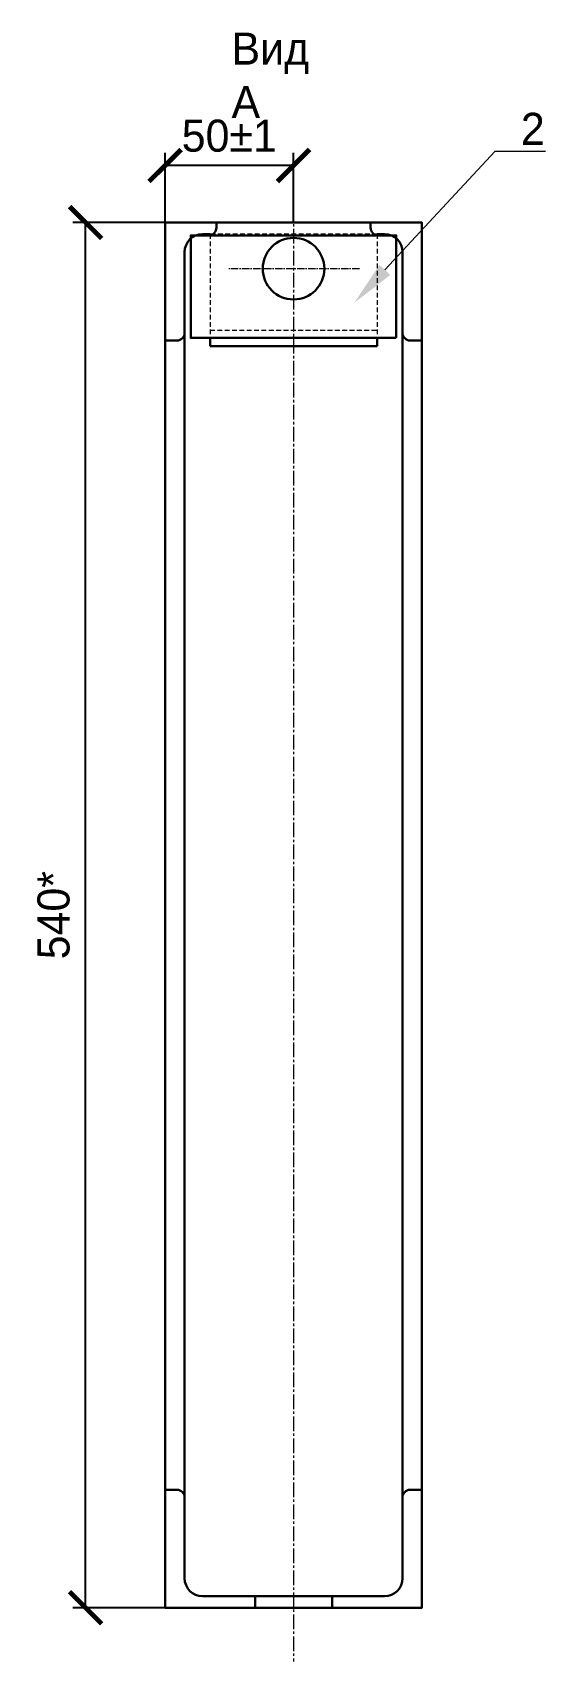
# Model space of a CAD drawing. Header units: millimetres. Extents: x 4132 to 13761, y 958 to 2510.
# Drawn here: x 8162 to 8362, y 1875 to 2510 of the extents above; entities that cross this region are included whole.
import ezdxf
from ezdxf import colors
from ezdxf.entities.mleader import LeaderData, LeaderLine
from ezdxf.math import Vec2, Vec3

# ---------------------------------------------------------------- set-up
doc = ezdxf.new("R2010")
doc.units = ezdxf.units.MM
doc.header["$LTSCALE"] = 0.3
doc.linetypes.add('CENTER2', pattern=[28.575, 19.05, -3.175, 3.175, -3.175])
doc.linetypes.add('DASHED', pattern=[19.05, 12.7, -6.35])
doc.layers.get('0').update_dxf_attribs({"lineweight": 20})
doc.layers.add('ВСП_Сплошная_толстая', color=90, linetype='Continuous', lineweight=30)
doc.layers.add('ВСП_Сплошная_тонкая', color=7, linetype='Continuous', lineweight=20)
doc.styles.add('mpp', font='mipgost.shx')
doc.dimstyles.new('Аннотативный', dxfattribs={"dimscale": 0, "dimtxt": 2.5, "dimasz": 2.5, "dimexe": 1, "dimexo": 0, "dimgap": 1, "dimtad": 1, "dimdec": 0, "dimtxsty": 'mpp', "dimblk": 'ARCHTICK', "dimcen": 1, "dimadec": 0, "dimazin": 0, "dimtfac": 1, "dimtdec": 0, "dimtmove": 0, "dimatfit": 3, "dimfxl": 1, "dimarcsym": 0})

msp = doc.modelspace()

# ---------------------------------------------------------------- texts
at = {"layer": 'ВСП_Сплошная_тонкая', "color": 7, "insert": (8239.5484, 2510.0004), "char_height": 12.5, "width": 37.625, "attachment_point": 1, "style": 'mpp'}
msp.add_mtext('Вид А', dxfattribs=at)

# ---------------------------------------------------------------- blocks, each defined once
blk = doc.blocks.new('_ArchTick')
at = {"color": 0, "linetype": 'ByBlock', "const_width": 0.15}
blk.add_lwpolyline([(-0.5, -0.5), (0.5, 0.5)], dxfattribs=at)
blk = doc.blocks.new('*D61')
at = {"layer": 'Defpoints', "color": 0, "transparency": 16777216}
for p in [(8182.74, 2435.96), (8213.69, 2435.96), (8213.69, 1895.96)]:
    blk.add_point(p, dxfattribs=at)
at = {"layer": 'ВСП_Сплошная_тонкая', "color": 0, "lineweight": -2, "transparency": 16777216}
for p, q in [((8213.69, 2435.96), (8177.74, 2435.96)), ((8182.74, 1895.96), (8182.74, 2435.96)), ((8213.69, 1895.96), (8177.74, 1895.96))]:
    blk.add_line(p, q, dxfattribs=at)
at = {"layer": 'ВСП_Сплошная_тонкая', "color": 0, "lineweight": -2, "transparency": 16777216, "xscale": 12.5, "yscale": 12.5, "zscale": 12.5}
for p, rotation in [((8182.74, 2435.96), 90), ((8182.74, 1895.96), 270)]:
    blk.add_blockref('_ArchTick', p, dxfattribs=dict(at, rotation=rotation))
at = {"layer": 'ВСП_Сплошная_тонкая', "color": 0, "transparency": 16777216, "insert": (8170.32, 2165.96), "char_height": 12.5, "attachment_point": 5, "rotation": 90, "style": 'mpp'}
blk.add_mtext('540*', dxfattribs=at)
blk = doc.blocks.new('*D62')
at = {"layer": 'Defpoints', "color": 0, "transparency": 16777216}
for p in [(8213.69, 2458.18), (8213.69, 2435.96), (8263.69, 2435.96)]:
    blk.add_point(p, dxfattribs=at)
at = {"layer": 'ВСП_Сплошная_тонкая', "color": 0, "lineweight": -2, "transparency": 16777216}
for p, q in [((8213.69, 2435.96), (8213.69, 2463.18)), ((8263.69, 2458.18), (8213.69, 2458.18)), ((8263.69, 2435.96), (8263.69, 2463.18))]:
    blk.add_line(p, q, dxfattribs=at)
at = {"layer": 'ВСП_Сплошная_тонкая', "color": 0, "lineweight": -2, "transparency": 16777216, "xscale": 12.5, "yscale": 12.5, "zscale": 12.5, "rotation": 180}
blk.add_blockref('_ArchTick', (8213.69, 2458.18), dxfattribs=at)
at = {"layer": 'ВСП_Сплошная_тонкая', "color": 0, "lineweight": -2, "transparency": 16777216, "xscale": 12.5, "yscale": 12.5, "zscale": 12.5}
blk.add_blockref('_ArchTick', (8263.69, 2458.18), dxfattribs=at)
at = {"layer": 'ВСП_Сплошная_тонкая', "color": 0, "transparency": 16777216, "insert": (8238.69, 2469.73), "char_height": 12.5, "attachment_point": 5, "style": 'mpp'}
blk.add_mtext('50±1', dxfattribs=at)

# ---------------------------------------------------------------- dimensions: what is measured, and where the dimension line sits
at = {"layer": 'ВСП_Сплошная_тонкая', "color": 7}
dim = msp.add_linear_dim(base=(8213.6942, 2458.1838), p1=(8263.6942, 2435.9608), p2=(8213.6942, 2435.9608), dimstyle='Аннотативный', override={"dimgap": 1, "dimtol": 1, "dimlim": 0, "dimtp": 1, "dimtm": 1}, dxfattribs=at)
dim.commit()
dim.dimension.update_dxf_attribs({"geometry": '*D62', "text_midpoint": (8238.6942, 2469.7252)})
dim = msp.add_linear_dim(base=(8182.7419, 2435.9608), p1=(8213.6942, 1895.9608), p2=(8213.6942, 2435.9608), angle=90, text='<>*', dimstyle='Аннотативный', dxfattribs=at)
dim.commit()
dim.dimension.update_dxf_attribs({"geometry": '*D61', "text_midpoint": (8170.3216, 2165.9608)})

# ---------------------------------------------------------------- linework, layer by layer
at = {"layer": 'ВСП_Сплошная_толстая', "color": 7, "linetype": 'DASHED', "lineweight": 20, "ltscale": 0.5}
for p, q in [((8296.1942, 2431.4608), (8231.1942, 2431.4608)), ((8231.1942, 2431.4608), (8231.1942, 2390.9608)), ((8296.1942, 2431.4608), (8296.1942, 2390.9608)), ((8231.1942, 2394.0533), (8296.1942, 2394.0533))]:
    msp.add_line(p, q, dxfattribs=at)
at = {"layer": 'ВСП_Сплошная_толстая', "color": 7}
for p, q in [((8221.2942, 2424.4608), (8221.2942, 2392.9608)), ((8306.0942, 2392.9608), (8306.0942, 2424.4608)), ((8218.2942, 2389.9608), (8213.6942, 2389.9608)), ((8313.6942, 2389.9608), (8309.0942, 2389.9608))]:
    msp.add_line(p, q, dxfattribs=at)
at = {"layer": 'ВСП_Сплошная_толстая', "color": 7, "linetype": 'CENTER2', "lineweight": 20}
msp.add_lwpolyline([(8263.6942, 2450.6216), (8263.6942, 1875.0622)], dxfattribs=at)
at = {"layer": 'ВСП_Сплошная_толстая', "color": 7}
for points in [[(8213.6942, 1895.9608), (8213.6942, 2435.9608), (8313.6942, 2435.9608), (8313.6942, 1895.9608), (8213.6942, 1895.9608)], [(8231.1942, 2431.4608), (8228.2942, 2431.4608)], [(8296.1942, 2431.4608), (8299.0942, 2431.4608)], [(8221.2942, 1938.9608), (8221.2942, 2392.9608)], [(8231.1942, 2387.7166), (8231.1942, 2390.9608)], [(8231.1942, 2387.7166), (8296.1942, 2387.7166)], [(8296.1942, 2387.7166), (8296.1942, 2390.9608)], [(8306.0942, 1938.9608), (8306.0942, 2392.9608)], [(8248.6942, 1895.9608), (8248.6942, 1900.4608)], [(8278.6942, 1895.9608), (8278.6942, 1900.4608)]]:
    msp.add_lwpolyline(points, dxfattribs=at)
for points in [[(8230.6942, 2430.9608, 0.41421356), (8233.6942, 2433.9608), (8233.6942, 2435.9608), (8293.6942, 2435.9608), (8293.6942, 2433.9608, 0.41421356), (8296.6942, 2430.9608)], [(8313.6942, 1941.9608), (8309.0942, 1941.9608, 0.41421356), (8306.0942, 1938.9608), (8306.0942, 1907.4608, -0.41421356), (8299.0942, 1900.4608), (8228.2942, 1900.4608, -0.41421356), (8221.2942, 1907.4608), (8221.2942, 1938.9608, 0.41421356), (8218.2942, 1941.9608), (8213.6942, 1941.9608)]]:
    msp.add_lwpolyline(points, format="xyb", dxfattribs=at)
at = {"layer": 'ВСП_Сплошная_толстая', "color": 7, "lineweight": 30}
msp.add_lwpolyline([(8303.6942, 2390.9608), (8303.6942, 2430.9608), (8296.6942, 2430.9608), (8230.6942, 2430.9608), (8223.6942, 2430.9608), (8223.6942, 2390.9608)], close=True, dxfattribs=at)
at = {"layer": 'ВСП_Сплошная_толстая', "color": 7, "linetype": 'CENTER2', "lineweight": 20, "ltscale": 0.5}
msp.add_lwpolyline([(8289.3499, 2417.9608), (8238.5023, 2417.9608)], dxfattribs=at)
at = {"layer": 'ВСП_Сплошная_толстая', "color": 7}
msp.add_circle((8263.6942, 2417.9608), 12, dxfattribs=at)
for centre, radius, start, end in [((8228.2942, 2424.4608), 7, 90, 180), ((8299.0942, 2424.4608), 7, 0, 90), ((8218.2942, 2392.9608), 3, 270, 0), ((8309.0942, 2392.9608), 3, 180, 270)]:
    msp.add_arc(centre, radius, start, end, dxfattribs=at)

msp.set_redraw_order([(e.dxf.handle, doc.entitydb.next_handle()) for e in msp.query("TEXT MTEXT ATTDEF DIMENSION ARC_DIMENSION")])  # texts and dimensions are drawn at this point

# ---------------------------------------------------------------- leaders
at = {"layer": 'ВСП_Сплошная_тонкая', "color": 7}
ml = msp.add_multileader_mtext('Standard', dxfattribs=at)
ml.set_content('{\\C0;2}', color=7, style='mpp')
ml.set_leader_properties(color=256, linetype='ByLayer', lineweight=13)
ml.build(insert=Vec2(0, 0))
ml.multileader.update_dxf_attribs({"has_dogleg": 0, "text_left_attachment_type": 6, "text_right_attachment_type": 6, "dogleg_length": 0.36, "arrow_head_size": 17.5, "scale": 5})
ctx = ml.context
ctx.base_point, ctx.scale, ctx.char_height, ctx.arrow_head_size, ctx.landing_gap_size, ctx.plane_origin = Vec3(8342.1756, 2463.7198), 5, 12.5, 17.5, 10, Vec3(8287.356, 2404.6616)
ctx.left_attachment, ctx.right_attachment = 6, 6
notes = []
notes.append((ctx, [(0, (1, 1, 0), (8340.3756, 2463.7198), (1, 0), 1.8, [(0, [(8287.356, 2404.6616)], 0, [])])]))
ctx.mtext.insert, ctx.mtext.flow_direction = Vec3(8352.1756, 2478.7198), 5
for ctx, leaders in notes:
    for number, flags, end, landing, length, lines in leaders:
        leader = LeaderData()
        leader.index, (leader.has_last_leader_line, leader.has_dogleg_vector, leader.attachment_direction) = number, flags
        leader.last_leader_point, leader.dogleg_vector, leader.dogleg_length = Vec3(end), Vec3(landing), length
        for number, points, colour, breaks in lines:
            line = LeaderLine()
            line.index, line.vertices, line.color, line.breaks = number, Vec3.list(points), colors.encode_raw_color(colour), breaks
            leader.lines.append(line)
        ctx.leaders.append(leader)

doc.saveas('drawing.dxf')
